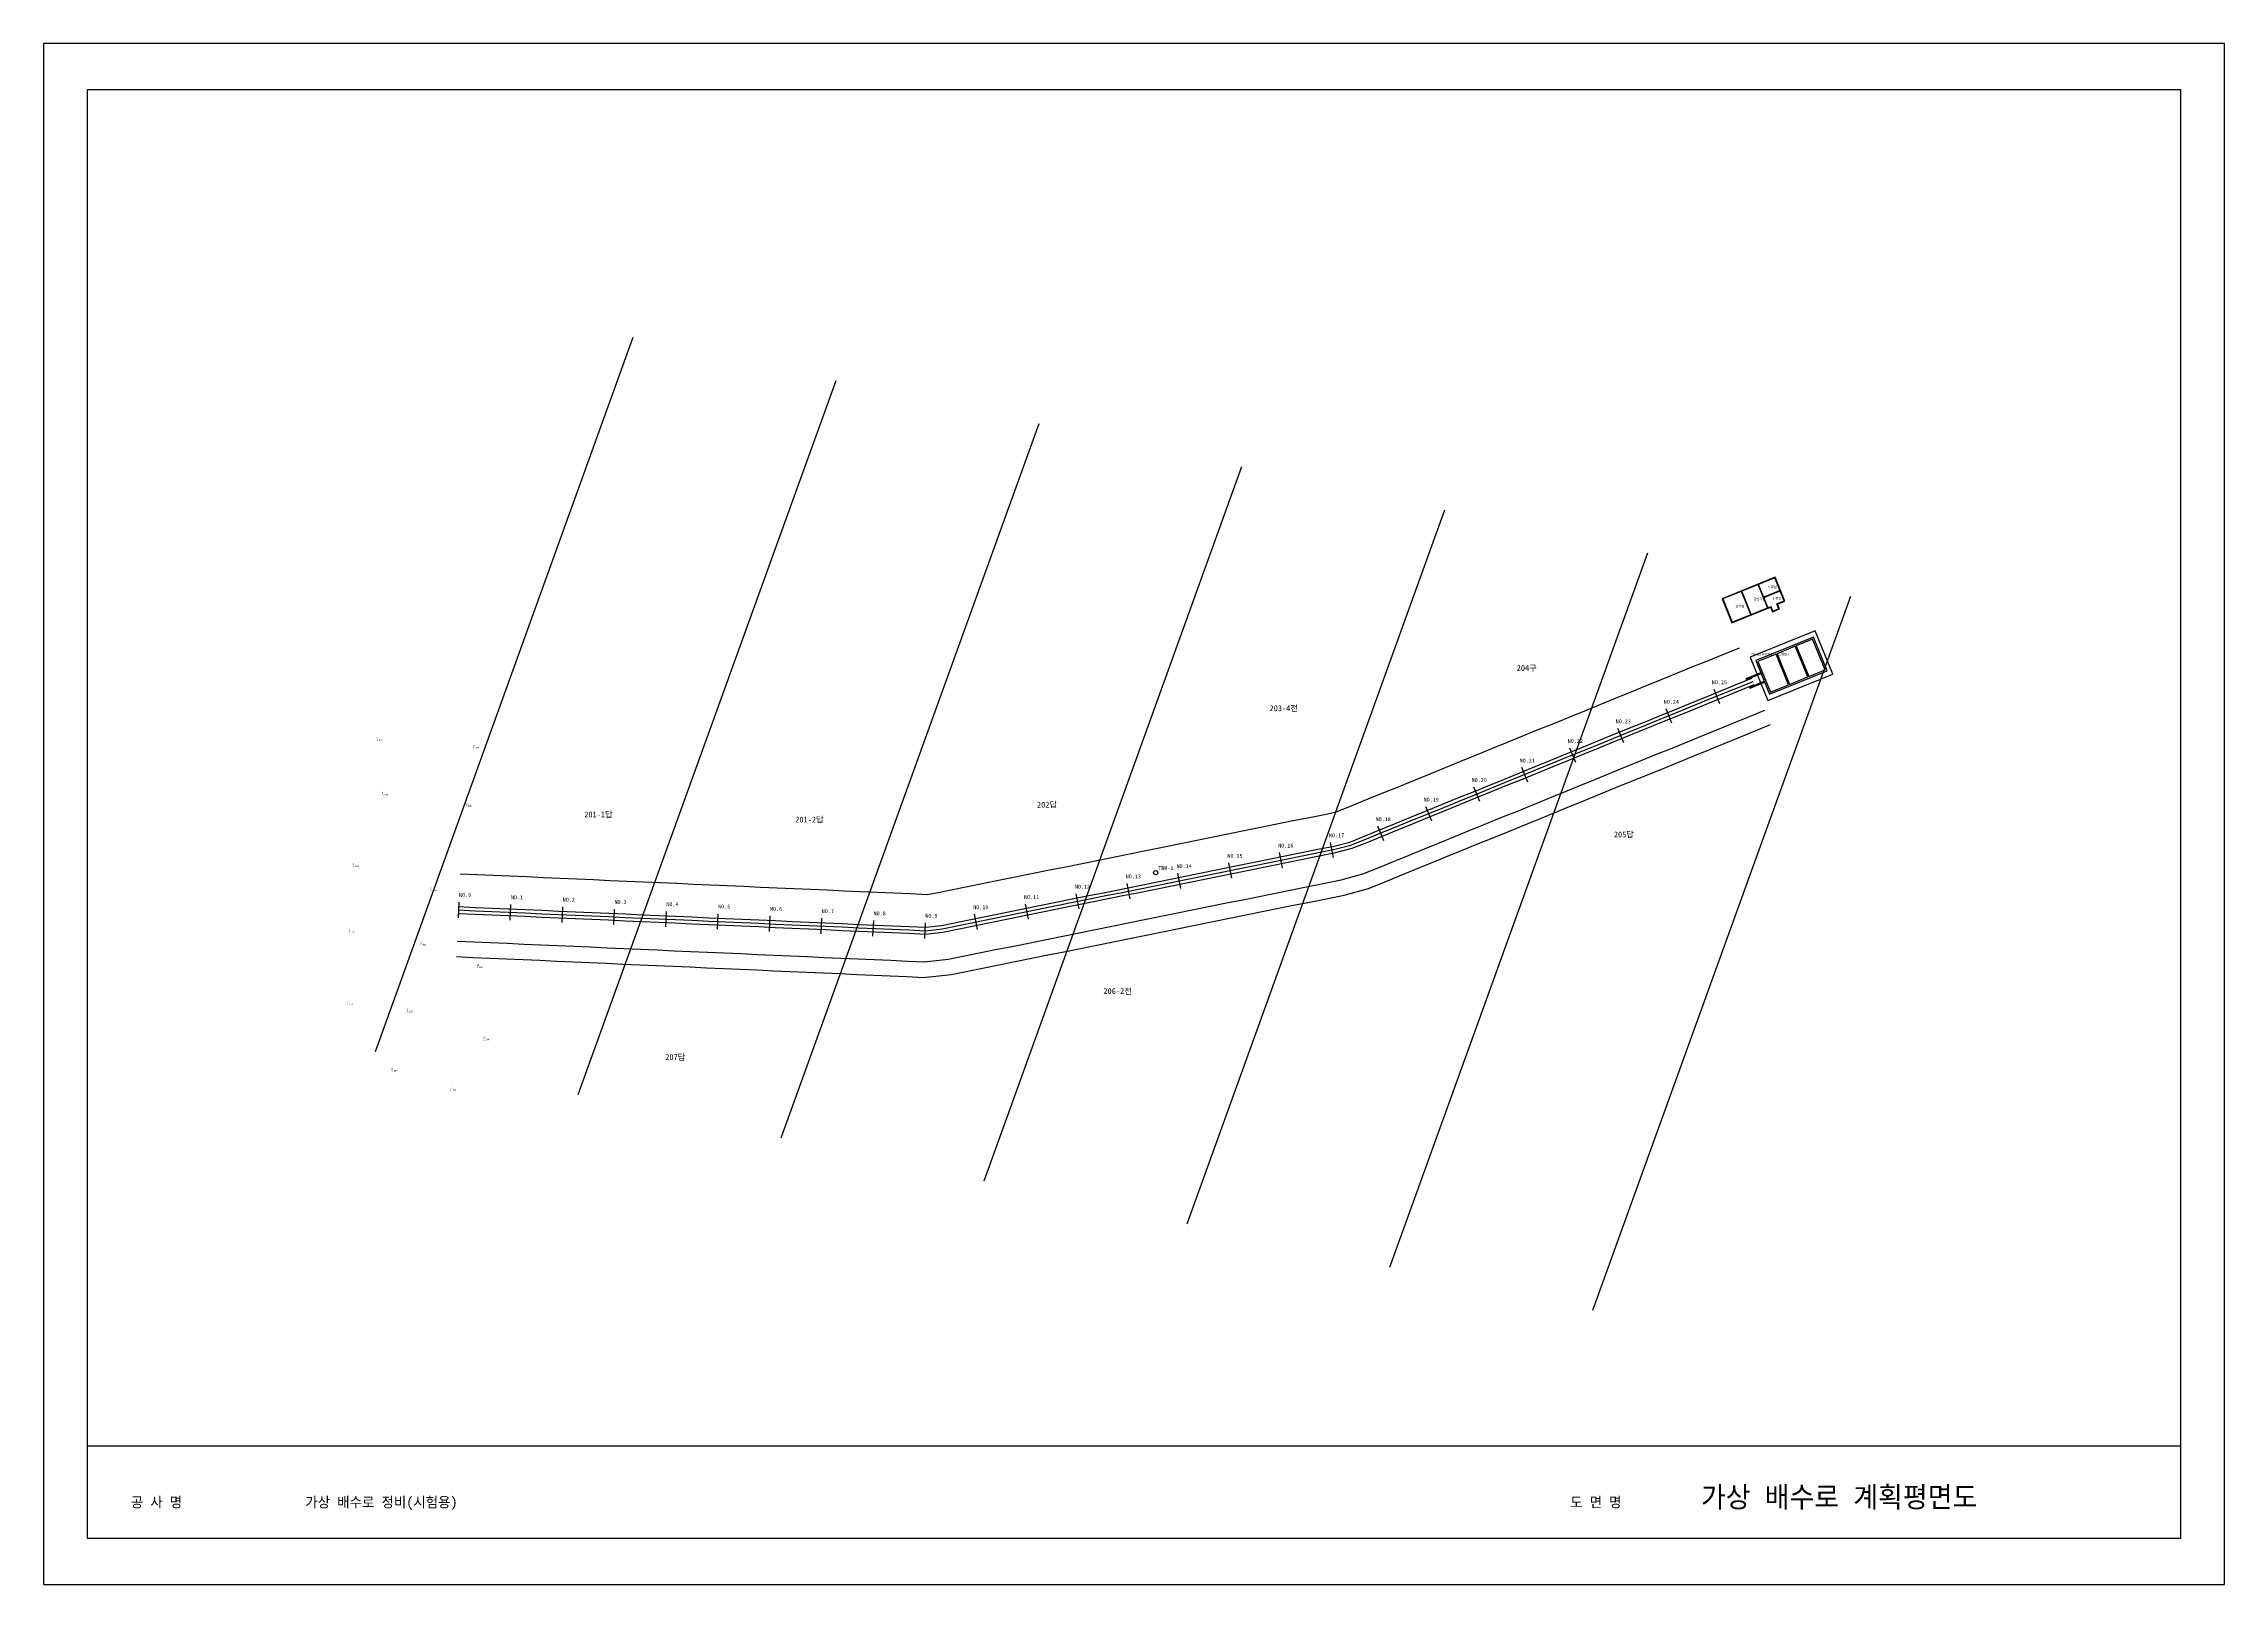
# Model space of a CAD drawing. Header units: millimetres. Extents: x 4840 to 5681, y 7740 to 8334.
import ezdxf

# ---------------------------------------------------------------- set-up
doc = ezdxf.new("R2010")
doc.units = ezdxf.units.MM
for name, color, linetype in [('CL', 1, 'Continuous'), ('FORM', 7, 'Continuous'), ('PointElev', 7, 'Continuous'), ('PointNum', 7, 'Continuous'), ('가시설', 1, 'Continuous'), ('관리동', 6, 'Continuous'), ('기준점', 1, 'Continuous'), ('도로', 8, 'Continuous'), ('배수장', 4, 'Continuous'), ('수로', 5, 'Continuous'), ('지번', 3, 'Continuous'), ('측점', 2, 'Continuous')]:
    doc.layers.add(name, color=color, linetype=linetype)

msp = doc.modelspace()

# ---------------------------------------------------------------- linework, layer by layer
at = {"layer": 'CL'}
msp.add_lwpolyline([(5000, 8000), (5006.43, 7999.71), (5012.87, 7999.43), (5019.3, 7999.14), (5025.73, 7998.86), (5032.17, 7998.57), (5038.6, 7998.29), (5045.03, 7998), (5051.46, 7997.72), (5057.9, 7997.43), (5064.33, 7997.15), (5070.76, 7996.86), (5077.2, 7996.58), (5083.63, 7996.29), (5090.06, 7996.01), (5096.5, 7995.72), (5102.93, 7995.44), (5109.36, 7995.15), (5115.8, 7994.87), (5122.23, 7994.58), (5128.66, 7994.3), (5135.09, 7994.01), (5141.53, 7993.73), (5147.96, 7993.44), (5154.39, 7993.16), (5160.83, 7992.87), (5167.26, 7992.59), (5173.69, 7992.3), (5180.13, 7992.02), (5186.48, 7992.76), (5192.79, 7994.04), (5199.1, 7995.32), (5205.41, 7996.59), (5211.73, 7997.87), (5218.04, 7999.14), (5224.35, 8000.42), (5230.66, 8001.7), (5236.97, 8002.97), (5243.28, 8004.25), (5249.6, 8005.52), (5255.91, 8006.8), (5262.22, 8008.08), (5268.53, 8009.35), (5274.84, 8010.63), (5281.15, 8011.9), (5287.47, 8013.18), (5293.78, 8014.46), (5300.09, 8015.73), (5306.4, 8017.01), (5312.71, 8018.28), (5319.02, 8019.56), (5325.34, 8020.84), (5331.65, 8022.11), (5337.96, 8023.39), (5344.18, 8024.98), (5350.14, 8027.41), (5356.1, 8029.84), (5362.07, 8032.27), (5368.03, 8034.69), (5373.99, 8037.12), (5379.96, 8039.55), (5385.92, 8041.98), (5391.89, 8044.41), (5397.85, 8046.84), (5403.81, 8049.27), (5409.78, 8051.7), (5415.74, 8054.13), (5421.7, 8056.55), (5427.67, 8058.98), (5433.63, 8061.41), (5439.6, 8063.84), (5445.56, 8066.27), (5451.52, 8068.7), (5457.49, 8071.13), (5463.45, 8073.56), (5469.41, 8075.99), (5475.38, 8078.41), (5481.34, 8080.84), (5487.31, 8083.27), (5493.27, 8085.7), (5499.23, 8088.13)], dxfattribs=at)
at = {"layer": 'FORM'}
msp.add_line((4856.82, 7793.46), (5664.18, 7793.46), dxfattribs=at)
for points in [[(4840, 7740), (5681, 7740), (5681, 8334), (4840, 8334)], [(4856.82, 7757.82), (5664.18, 7757.82), (5664.18, 8316.18), (4856.82, 8316.18)]]:
    msp.add_lwpolyline(points, close=True, dxfattribs=at)
at = {"layer": '가시설'}
for p, q in [((5523.16, 8107.59), (5498.15, 8097.41)), ((5529.95, 8090.92), (5523.16, 8107.59)), ((5498.15, 8097.41), (5504.94, 8080.74)), ((5504.94, 8080.74), (5529.95, 8090.92))]:
    msp.add_line(p, q, dxfattribs=at)
at = {"layer": '관리동'}
for p, q in [((5507.71, 8128.29), (5487.33, 8120)), ((5507.6, 8128.03), (5487.59, 8119.89)), ((5504.85, 8116.55), (5501.23, 8125.44)), ((5504.99, 8116.61), (5501.37, 8125.5)), ((5511.22, 8119.14), (5507.6, 8128.03)), ((5511.48, 8119.03), (5507.71, 8128.29)), ((5487.33, 8120), (5491.11, 8110.73)), ((5487.59, 8119.89), (5491.22, 8110.99)), ((5491.11, 8110.73), (5505.92, 8116.77)), ((5491.22, 8110.99), (5506.03, 8117.03)), ((5498.37, 8113.91), (5494.75, 8122.8)), ((5498.51, 8113.97), (5494.89, 8122.86)), ((5503.34, 8120.66), (5509.57, 8123.19)), ((5503.4, 8120.52), (5509.63, 8123.05)), ((5505.92, 8116.77), (5506.68, 8114.92)), ((5506.03, 8117.03), (5506.79, 8115.18)), ((5506.68, 8114.92), (5509.46, 8116.05)), ((5506.79, 8115.18), (5509.2, 8116.16)), ((5508.44, 8118.01), (5511.22, 8119.14)), ((5509.2, 8116.16), (5508.44, 8118.01)), ((5508.7, 8117.9), (5511.48, 8119.03)), ((5509.46, 8116.05), (5508.7, 8117.9))]:
    msp.add_line(p, q, dxfattribs=at)
at = {"layer": '기준점'}
msp.add_circle((5268.87, 8014.41), 0.8, dxfattribs=at)
at = {"layer": '도로'}
for points in [[(5000.62, 8013.99), (5007.05, 8013.7), (5013.49, 8013.42), (5019.92, 8013.13), (5026.35, 8012.85), (5032.79, 8012.56), (5039.22, 8012.28), (5045.65, 8011.99), (5052.08, 8011.71), (5058.52, 8011.42), (5064.95, 8011.14), (5071.38, 8010.85), (5077.82, 8010.56), (5084.25, 8010.28), (5090.68, 8009.99), (5097.12, 8009.71), (5103.55, 8009.42), (5109.98, 8009.14), (5116.41, 8008.85), (5122.85, 8008.57), (5129.28, 8008.28), (5135.71, 8008), (5142.15, 8007.71), (5148.58, 8007.43), (5155.01, 8007.14), (5161.45, 8006.86), (5167.88, 8006.57), (5174.31, 8006.29), (5180.75, 8006), (5183.7, 8006.49), (5190.02, 8007.76), (5196.33, 8009.04), (5202.64, 8010.31), (5208.95, 8011.59), (5215.26, 8012.87), (5221.57, 8014.14), (5227.89, 8015.42), (5234.2, 8016.69), (5240.51, 8017.97), (5246.82, 8019.25), (5253.13, 8020.52), (5259.44, 8021.8), (5265.76, 8023.07), (5272.07, 8024.35), (5278.38, 8025.63), (5284.69, 8026.9), (5291, 8028.18), (5297.31, 8029.45), (5303.63, 8030.73), (5309.94, 8032.01), (5316.25, 8033.28), (5322.56, 8034.56), (5328.87, 8035.83), (5335.19, 8037.11), (5338.89, 8037.95), (5344.86, 8040.37), (5350.82, 8042.8), (5356.79, 8045.23), (5362.75, 8047.66), (5368.71, 8050.09), (5374.68, 8052.52), (5380.64, 8054.95), (5386.6, 8057.38), (5392.57, 8059.8), (5398.53, 8062.23), (5404.5, 8064.66), (5410.46, 8067.09), (5416.42, 8069.52), (5422.39, 8071.95), (5428.35, 8074.38), (5434.31, 8076.81), (5440.28, 8079.24), (5446.24, 8081.66), (5452.21, 8084.09), (5458.17, 8086.52), (5464.13, 8088.95), (5470.1, 8091.38), (5476.06, 8093.81), (5482.02, 8096.24), (5487.99, 8098.67), (5493.95, 8101.1)], [(4999.47, 7988.01), (5005.9, 7987.73), (5012.33, 7987.44), (5018.77, 7987.16), (5025.2, 7986.87), (5031.63, 7986.59), (5038.07, 7986.3), (5044.5, 7986.02), (5050.93, 7985.73), (5057.37, 7985.45), (5063.8, 7985.16), (5070.23, 7984.88), (5076.67, 7984.59), (5083.1, 7984.31), (5089.53, 7984.02), (5095.96, 7983.74), (5102.4, 7983.45), (5108.83, 7983.16), (5115.26, 7982.88), (5121.7, 7982.59), (5128.13, 7982.31), (5134.56, 7982.02), (5141, 7981.74), (5147.43, 7981.45), (5153.86, 7981.17), (5160.3, 7980.88), (5166.73, 7980.6), (5173.16, 7980.31), (5179.59, 7980.03), (5188.86, 7981), (5195.17, 7982.28), (5201.48, 7983.55), (5207.79, 7984.83), (5214.1, 7986.11), (5220.41, 7987.38), (5226.73, 7988.66), (5233.04, 7989.93), (5239.35, 7991.21), (5245.66, 7992.49), (5251.97, 7993.76), (5258.28, 7995.04), (5264.6, 7996.31), (5270.91, 7997.59), (5277.22, 7998.87), (5283.53, 8000.14), (5289.84, 8001.42), (5296.16, 8002.69), (5302.47, 8003.97), (5308.78, 8005.25), (5315.09, 8006.52), (5321.4, 8007.8), (5327.71, 8009.07), (5334.03, 8010.35), (5340.34, 8011.62), (5348.7, 8013.87), (5354.67, 8016.29), (5360.63, 8018.72), (5366.59, 8021.15), (5372.56, 8023.58), (5378.52, 8026.01), (5384.48, 8028.44), (5390.45, 8030.87), (5396.41, 8033.3), (5402.38, 8035.73), (5408.34, 8038.15), (5414.3, 8040.58), (5420.27, 8043.01), (5426.23, 8045.44), (5432.19, 8047.87), (5438.16, 8050.3), (5444.12, 8052.73), (5450.09, 8055.16), (5456.05, 8057.59), (5462.01, 8060.01), (5467.98, 8062.44), (5473.94, 8064.87), (5479.9, 8067.3), (5485.87, 8069.73), (5491.83, 8072.16), (5497.8, 8074.59), (5503.76, 8077.02)], [(4999.2, 7982.02), (5005.64, 7981.73), (5012.07, 7981.45), (5018.5, 7981.16), (5024.94, 7980.88), (5031.37, 7980.59), (5037.8, 7980.31), (5044.23, 7980.02), (5050.67, 7979.74), (5057.1, 7979.45), (5063.53, 7979.17), (5069.97, 7978.88), (5076.4, 7978.6), (5082.83, 7978.31), (5089.27, 7978.03), (5095.7, 7977.74), (5102.13, 7977.46), (5108.57, 7977.17), (5115, 7976.89), (5121.43, 7976.6), (5127.86, 7976.32), (5134.3, 7976.03), (5140.73, 7975.75), (5147.16, 7975.46), (5153.6, 7975.17), (5160.03, 7974.89), (5166.46, 7974.6), (5172.9, 7974.32), (5179.33, 7974.03), (5190.05, 7975.12), (5196.36, 7976.4), (5202.67, 7977.67), (5208.98, 7978.95), (5215.29, 7980.22), (5221.6, 7981.5), (5227.92, 7982.78), (5234.23, 7984.05), (5240.54, 7985.33), (5246.85, 7986.6), (5253.16, 7987.88), (5259.47, 7989.16), (5265.79, 7990.43), (5272.1, 7991.71), (5278.41, 7992.98), (5284.72, 7994.26), (5291.03, 7995.54), (5297.34, 7996.81), (5303.66, 7998.09), (5309.97, 7999.36), (5316.28, 8000.64), (5322.59, 8001.92), (5328.9, 8003.19), (5335.21, 8004.47), (5341.53, 8005.74), (5350.96, 8008.31), (5356.93, 8010.74), (5362.89, 8013.17), (5368.86, 8015.6), (5374.82, 8018.02), (5380.78, 8020.45), (5386.75, 8022.88), (5392.71, 8025.31), (5398.67, 8027.74), (5404.64, 8030.17), (5410.6, 8032.6), (5416.57, 8035.03), (5422.53, 8037.46), (5428.49, 8039.88), (5434.46, 8042.31), (5440.42, 8044.74), (5446.38, 8047.17), (5452.35, 8049.6), (5458.31, 8052.03), (5464.28, 8054.46), (5470.24, 8056.89), (5476.2, 8059.31), (5482.17, 8061.74), (5488.13, 8064.17), (5494.09, 8066.6), (5500.06, 8069.03), (5506.02, 8071.46)]]:
    msp.add_lwpolyline(points, dxfattribs=at)
at = {"layer": '배수장'}
for p, q in [((5522.52, 8105.17), (5500.3, 8096.12)), ((5515.53, 8101.68), (5508.49, 8098.81)), ((5520.35, 8089.82), (5515.53, 8101.68)), ((5522.19, 8104.39), (5515.9, 8101.83)), ((5515.9, 8101.83), (5520.73, 8089.97)), ((5527.02, 8092.54), (5522.19, 8104.39)), ((5527.8, 8092.21), (5522.52, 8105.17)), ((5496.63, 8089.23), (5502.18, 8091.49)), ((5496.78, 8088.86), (5502.33, 8091.12)), ((5500.3, 8096.12), (5505.58, 8083.16)), ((5508.12, 8098.66), (5501.08, 8095.79)), ((5501.08, 8095.79), (5505.91, 8083.94)), ((5505.58, 8083.16), (5527.8, 8092.21)), ((5512.95, 8086.8), (5508.12, 8098.66)), ((5508.49, 8098.81), (5513.32, 8086.95)), ((5520.73, 8089.97), (5527.02, 8092.54)), ((5496.78, 8088.86), (5496.63, 8089.23)), ((5497.98, 8085.89), (5503.54, 8088.16)), ((5498.13, 8085.52), (5497.98, 8085.89)), ((5498.13, 8085.52), (5503.69, 8087.79)), ((5505.91, 8083.94), (5512.95, 8086.8)), ((5513.32, 8086.95), (5520.35, 8089.82))]:
    msp.add_line(p, q, dxfattribs=at)
at = {"layer": '수로'}
for points in [[(4999.94, 7998.7), (5006.38, 7998.42), (5012.81, 7998.13), (5019.24, 7997.85), (5025.67, 7997.56), (5032.11, 7997.28), (5038.54, 7996.99), (5044.97, 7996.71), (5051.41, 7996.42), (5057.84, 7996.14), (5064.27, 7995.85), (5070.71, 7995.57), (5077.14, 7995.28), (5083.57, 7994.99), (5090.01, 7994.71), (5096.44, 7994.42), (5102.87, 7994.14), (5109.3, 7993.85), (5115.74, 7993.57), (5122.17, 7993.28), (5128.6, 7993), (5135.04, 7992.71), (5141.47, 7992.43), (5147.9, 7992.14), (5154.34, 7991.86), (5160.77, 7991.57), (5167.2, 7991.29), (5173.64, 7991), (5180.07, 7990.72), (5186.74, 7991.49), (5193.05, 7992.77), (5199.36, 7994.04), (5205.67, 7995.32), (5211.98, 7996.59), (5218.29, 7997.87), (5224.61, 7999.15), (5230.92, 8000.42), (5237.23, 8001.7), (5243.54, 8002.97), (5249.85, 8004.25), (5256.16, 8005.53), (5262.48, 8006.8), (5268.79, 8008.08), (5275.1, 8009.35), (5281.41, 8010.63), (5287.72, 8011.91), (5294.03, 8013.18), (5300.35, 8014.46), (5306.66, 8015.73), (5312.97, 8017.01), (5319.28, 8018.28), (5325.59, 8019.56), (5331.91, 8020.84), (5338.22, 8022.11), (5344.67, 8023.78), (5350.63, 8026.2), (5356.59, 8028.63), (5362.56, 8031.06), (5368.52, 8033.49), (5374.48, 8035.92), (5380.45, 8038.35), (5386.41, 8040.78), (5392.38, 8043.21), (5398.34, 8045.63), (5404.3, 8048.06), (5410.27, 8050.49), (5416.23, 8052.92), (5422.19, 8055.35), (5428.16, 8057.78), (5434.12, 8060.21), (5440.09, 8062.64), (5446.05, 8065.07), (5452.01, 8067.49), (5457.98, 8069.92), (5463.94, 8072.35), (5469.9, 8074.78), (5475.87, 8077.21), (5481.83, 8079.64), (5487.8, 8082.07), (5493.76, 8084.5), (5499.72, 8086.93)], [(5000.06, 8001.3), (5006.49, 8001.01), (5012.92, 8000.73), (5019.36, 8000.44), (5025.79, 8000.16), (5032.22, 7999.87), (5038.66, 7999.59), (5045.09, 7999.3), (5051.52, 7999.02), (5057.96, 7998.73), (5064.39, 7998.45), (5070.82, 7998.16), (5077.25, 7997.88), (5083.69, 7997.59), (5090.12, 7997.31), (5096.55, 7997.02), (5102.99, 7996.74), (5109.42, 7996.45), (5115.85, 7996.17), (5122.29, 7995.88), (5128.72, 7995.6), (5135.15, 7995.31), (5141.58, 7995.03), (5148.02, 7994.74), (5154.45, 7994.46), (5160.88, 7994.17), (5167.32, 7993.89), (5173.75, 7993.6), (5180.18, 7993.32), (5186.22, 7994.04), (5192.53, 7995.31), (5198.84, 7996.59), (5205.16, 7997.87), (5211.47, 7999.14), (5217.78, 8000.42), (5224.09, 8001.69), (5230.4, 8002.97), (5236.71, 8004.25), (5243.03, 8005.52), (5249.34, 8006.8), (5255.65, 8008.07), (5261.96, 8009.35), (5268.27, 8010.63), (5274.58, 8011.9), (5280.9, 8013.18), (5287.21, 8014.45), (5293.52, 8015.73), (5299.83, 8017.01), (5306.14, 8018.28), (5312.45, 8019.56), (5318.77, 8020.83), (5325.08, 8022.11), (5331.39, 8023.39), (5337.7, 8024.66), (5343.69, 8026.18), (5349.65, 8028.61), (5355.61, 8031.04), (5361.58, 8033.47), (5367.54, 8035.9), (5373.5, 8038.33), (5379.47, 8040.76), (5385.43, 8043.19), (5391.39, 8045.61), (5397.36, 8048.04), (5403.32, 8050.47), (5409.29, 8052.9), (5415.25, 8055.33), (5421.21, 8057.76), (5427.18, 8060.19), (5433.14, 8062.62), (5439.1, 8065.04), (5445.07, 8067.47), (5451.03, 8069.9), (5457, 8072.33), (5462.96, 8074.76), (5468.92, 8077.19), (5474.89, 8079.62), (5480.85, 8082.05), (5486.81, 8084.48), (5492.78, 8086.9), (5498.74, 8089.33)]]:
    msp.add_lwpolyline(points, dxfattribs=at)
at = {"layer": '지번'}
for p, q in [((4967.96, 7945.47), (5067.38, 8220.82)), ((5046.21, 7928.84), (5145.63, 8204.18)), ((5124.47, 7912.2), (5223.89, 8187.55)), ((5202.72, 7895.57), (5302.14, 8170.92)), ((5280.97, 7878.94), (5380.39, 8154.28)), ((5359.22, 7862.3), (5458.64, 8137.65)), ((5437.47, 7845.67), (5536.89, 8121.02))]:
    msp.add_line(p, q, dxfattribs=at)
at = {"layer": '측점'}
for p, q in [((5484.07, 8085.19), (5486.33, 8079.64)), ((5465.55, 8077.65), (5467.81, 8072.09)), ((5447.02, 8070.11), (5449.29, 8064.55)), ((5428.5, 8062.56), (5430.77, 8057.01)), ((5409.98, 8055.02), (5412.24, 8049.46)), ((5391.46, 8047.47), (5393.72, 8041.92)), ((5354.41, 8032.39), (5356.67, 8026.83)), ((5372.93, 8039.93), (5375.2, 8034.37)), ((5336.1, 8026.07), (5337.29, 8020.19)), ((5296.9, 8018.15), (5298.09, 8012.27)), ((5316.5, 8022.11), (5317.69, 8016.23)), ((5257.69, 8010.22), (5258.88, 8004.34)), ((5277.29, 8014.18), (5278.48, 8008.3)), ((5000.13, 8003), (4999.87, 7997)), ((5020.11, 8002.11), (5019.85, 7996.12)), ((5040.09, 8001.23), (5039.83, 7995.23)), ((5060.07, 8000.34), (5059.81, 7994.35)), ((5080.05, 7999.45), (5079.79, 7993.46)), ((5100.03, 7998.57), (5099.77, 7992.58)), ((5198.88, 7998.33), (5200.07, 7992.45)), ((5218.48, 8002.29), (5219.67, 7996.41)), ((5238.09, 8006.26), (5239.28, 8000.38)), ((5120.02, 7997.68), (5119.75, 7991.69)), ((5140, 7996.8), (5139.73, 7990.8)), ((5159.98, 7995.91), (5159.71, 7989.92)), ((5179.96, 7995.03), (5179.69, 7989.03))]:
    msp.add_line(p, q, dxfattribs=at)

# ---------------------------------------------------------------- texts
at = {"layer": 'FORM'}
for s, height, p in [('공 사 명', 4, (4873.64, 7769.7)), ('가상 배수로 정비(시험용)', 4, (4940.92, 7769.7)), ('도 면 명', 4, (5428.7, 7769.7)), ('가상 배수로 계획평면도', 8, (5479.16, 7769.7))]:
    msp.add_text(s, height=height, dxfattribs=at).set_placement(p)
at = {"layer": 'PointElev'}
for s, p in [('3.038', (4968.39, 8065.21)), ('3.084', (5005.55, 8062.27)), ('2.889', (4970.5, 8044.19)), ('3.085', (5002.71, 8039.83)), ('2.697', (4959.17, 8016.57)), ('3.025', (4989.17, 8007.32)), ('2.817', (4957.74, 7991.22)), ('3.089', (4985.22, 7986.3)), ('3.364', (5006.94, 7977.63)), ('3.138', (4956.92, 7963.32)), ('3.225', (4979.99, 7960.56)), ('3.364', (5009.5, 7949.74)), ('3.357', (4974.16, 7937.69)), ('3.308', (4996.71, 7930.29))]:
    msp.add_text(s, height=0.6, dxfattribs=at).set_placement(p)
at = {"layer": 'PointNum'}
for s, p in [('5', (4968.39, 8066.01)), ('11', (5005.55, 8063.07)), ('4', (4970.5, 8044.99)), ('10', (5002.71, 8040.63)), ('3', (4959.17, 8017.37)), ('9', (4989.17, 8008.12)), ('2', (4957.74, 7992.02)), ('8', (4985.22, 7987.1)), ('14', (5006.94, 7978.43)), ('1', (4956.92, 7964.12)), ('7', (4979.99, 7961.36)), ('13', (5009.5, 7950.54)), ('6', (4974.16, 7938.49)), ('12', (4996.71, 7931.09))]:
    msp.add_text(s, height=0.6, dxfattribs=at).set_placement(p)
at = {"layer": '가시설'}
msp.add_text('가시설(H-PILE + 토류판)', height=0.9, dxfattribs=at).set_placement((5498.39, 8098.15))
at = {"layer": '관리동'}
for s, p in [('사무실', (5504.88, 8124.12)), ('전기실', (5492.37, 8116.65)), ('발전기실', (5499.32, 8119.48)), ('화장실', (5506.69, 8119.67))]:
    msp.add_text(s, height=0.9, dxfattribs=at).set_placement(p)
at = {"layer": '기준점'}
msp.add_text('TBM-1', height=1.5, dxfattribs=at).set_placement((5269.87, 8015.41))
at = {"layer": '지번'}
for s, p in [('204구', (5408.08, 8092.17)), ('203-4전', (5312.77, 8076.65)), ('202답', (5223.08, 8039.48)), ('201-1답', (5048.48, 8035.7)), ('201-2답', (5129.85, 8033.74)), ('205답', (5445.55, 8027.98)), ('206-2전', (5248.7, 7967.59)), ('207답', (5079.72, 7942.16))]:
    msp.add_text(s, height=2.25, dxfattribs=at).set_placement(p)
at = {"layer": '측점'}
for s, p in [('NO.25', (5483.32, 8087.05)), ('NO.24', (5464.79, 8079.5)), ('NO.22', (5427.75, 8064.41)), ('NO.23', (5446.27, 8071.96)), ('NO.21', (5409.22, 8056.87)), ('NO.20', (5390.7, 8049.33)), ('NO.19', (5372.18, 8041.78)), ('NO.18', (5353.66, 8034.24)), ('NO.16', (5316.1, 8024.07)), ('NO.17', (5335.71, 8028.03)), ('NO.14', (5276.9, 8016.14)), ('NO.15', (5296.5, 8020.11)), ('NO.0', (5000.22, 8005)), ('NO.12', (5237.69, 8008.22)), ('NO.13', (5257.29, 8012.18)), ('NO.1', (5020.2, 8004.11)), ('NO.2', (5040.18, 8003.22)), ('NO.3', (5060.16, 8002.34)), ('NO.4', (5080.14, 8001.45)), ('NO.5', (5100.12, 8000.57)), ('NO.6', (5120.1, 7999.68)), ('NO.7', (5140.08, 7998.8)), ('NO.8', (5160.06, 7997.91)), ('NO.9', (5180.04, 7997.03)), ('NO.10', (5198.48, 8000.29)), ('NO.11', (5218.09, 8004.26))]:
    msp.add_text(s, height=1.5, dxfattribs=at).set_placement(p)

doc.saveas('drawing.dxf')
